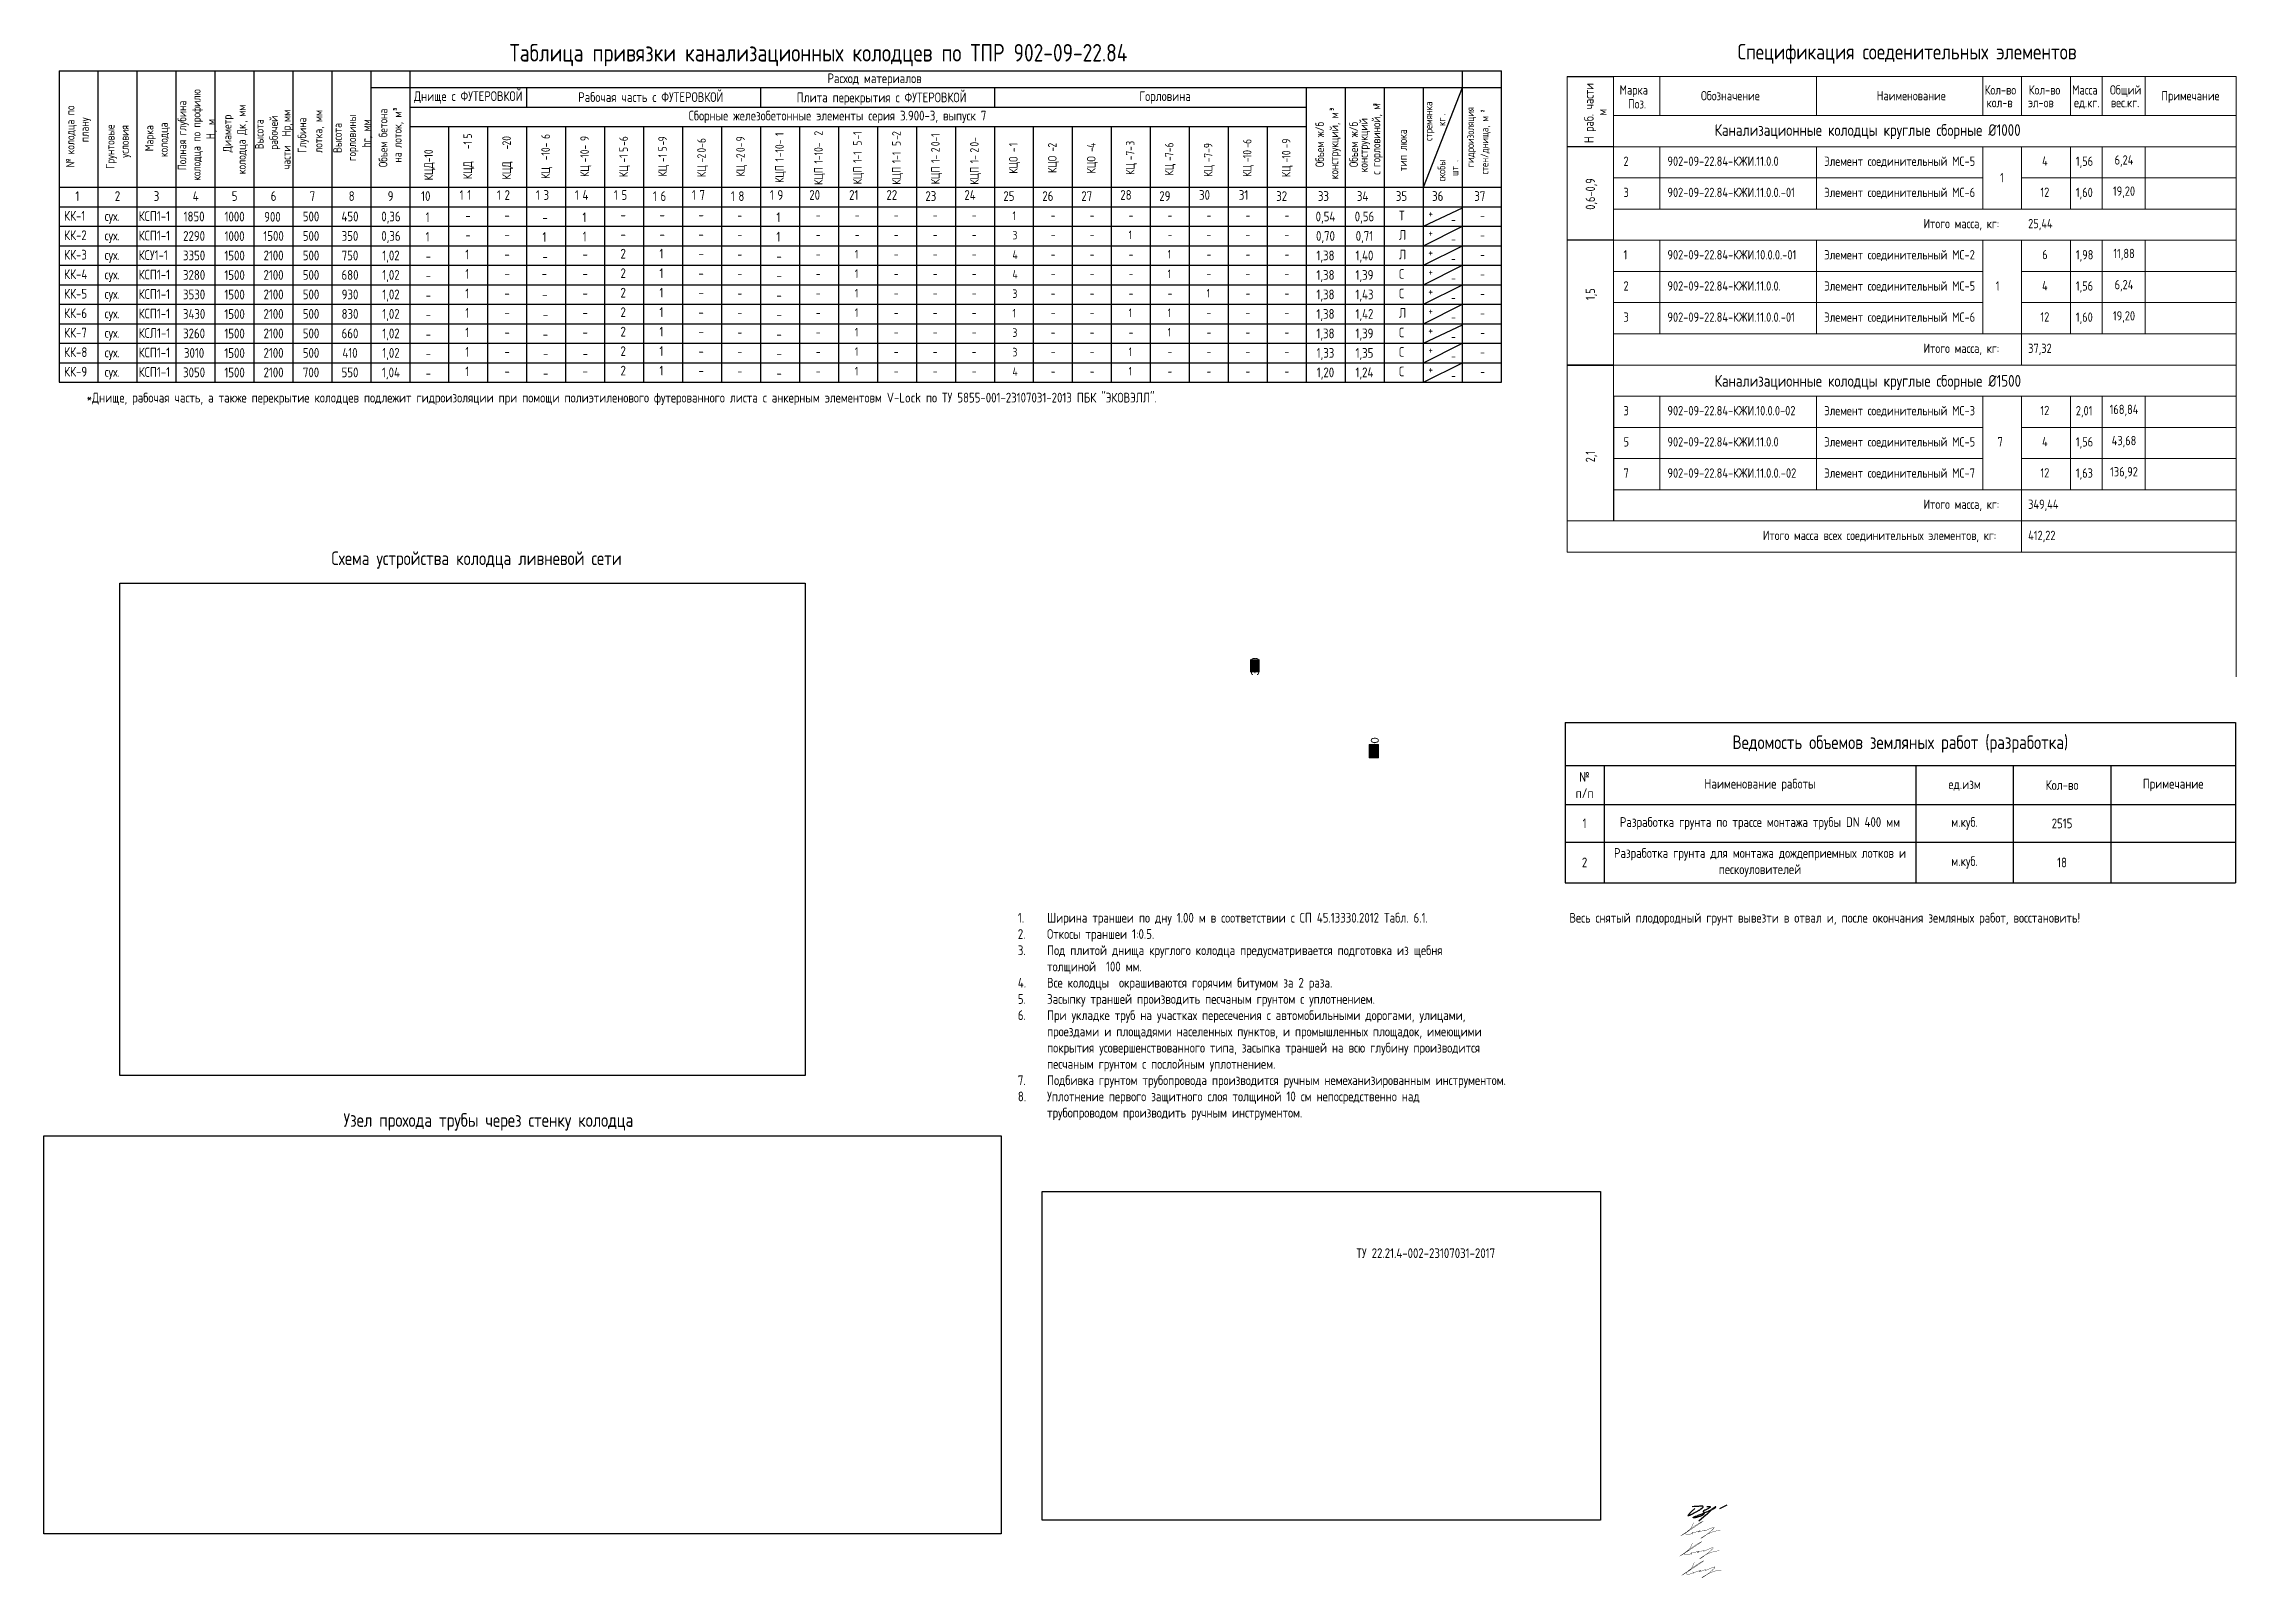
# Model space of a CAD drawing. Header units: millimetres. Extents: x 42571988 to 44740435, y 22138004 to 23263817.
# Drawn here: x 43188538 to 43244783, y 23224454 to 23263817 of the extents above; entities that cross this region are included whole.
import ezdxf
from ezdxf.enums import TextEntityAlignment as Align

# ---------------------------------------------------------------- set-up
doc = ezdxf.new("R2010")
doc.units = ezdxf.units.MM
for name, color, linetype, lineweight in [('Вода', 130, 'Continuous', 30), ('подпись', 7, 'Continuous', 25), ('проф-всп', 250, 'Continuous', 18), ('Труба профиль', 7, 'Continuous', 50)]:
    doc.layers.add(name, color=color, linetype=linetype, lineweight=lineweight)
doc.layers.add('ШРИФТЫ', color=7, linetype='Continuous')
doc.styles.add('GOST 2.304', font='GOST_0.TTF')
doc.styles.get("Standard").update_dxf_attribs({"font": 'arial.ttf'})
picture_1 = doc.add_image_def('image1.png', size_in_pixel=(997, 716))
picture_2 = doc.add_image_def('image2.png', size_in_pixel=(1392, 579))
picture_3 = doc.add_image_def('image3.png', size_in_pixel=(812, 478))

msp = doc.modelspace()

# ---------------------------------------------------------------- texts
at = {"linetype": 'ByBlock', "style": 'GOST 2.304'}
for s, height, p in [('Таблица привязки канализационных колодцев по ТПР 902-09-22.84', 450, (43200488.16470722, 23263363.97737398)), ('Расход материалов', 250, (43208641.70380341, 23262808.62820057)), ('Днище с ФУТЕРОВКОЙ', 250, (43198033.08315466, 23262351.22556776)), ('Рабочая часть с ФУТЕРОВКОЙ', 250, (43202247.51234393, 23262326.44867802)), ('Плита перекрытия с ФУТЕРОВКОЙ', 250, (43207851.11342119, 23262318.15408707)), ('Горловина', 250, (43216642.52090028, 23262351.22556776)), ('Сборные железобетонные элементы серия 3.900-3, выпуск 7  ', 250, (43205079.29722945, 23261851.22556776)), ('*Днище, рабочая часть, а также перекрытие колодцев подлежит гидроизоляции при помощи полиэтиленового футерованного листа с анкерным элементовм V-Lock по ТУ 5855-001-23107031-2013 ПБК "ЭКОВЭЛЛ".', 250, (43189635.02216656, 23254615.55151141)), ('Схема устройства колодца ливневой сети', 350, (43195914.51498356, 23250444.91252513)), ('Узел прохода трубы через стенку колодца', 350, (43196223.87966219, 23236031.7682295))]:
    msp.add_text(s, height=height, dxfattribs=at).set_placement(p)
for s, height, p in [('колодца по профилю', 220, (43192558.74228889, 23260304.22882785)), ('колодца по', 220, (43189323.15175332, 23260981.79781919)), ('плану', 220, (43189689.81841999, 23261292.74615483)), ('Полная глубина', 220, (43192192.07562223, 23260572.85305999)), ('м', 220, (43192925.40895556, 23261731.91353777)), ('Диаметр', 220, (43193350.75506242, 23261034.18249146)), ('мм', 220, (43193717.42172908, 23261946.92758309)), (', ', 220, (43193717.42172908, 23261793.85783364)), ('Высота', 220, (43194175.5217472, 23261113.90870475)), ('рабочей', 220, (43194542.18841387, 23261099.85590117)), ('мм', 220, (43194868.91068905, 23261813.75067138)), ('Глубина', 220, (43195270.99294081, 23261018.59094173)), ('лотка, мм', 220, (43195685.19411189, 23261018.59094173)), ('горловины', 220, (43196548.71976323, 23260811.07231673)), (' hr, мм', 220, (43196915.38642989, 23261046.87665601)), ('Объем бетона ', 220, (43197350.75506242, 23260655.14905817)), ('³', 220, (43197717.42172908, 23262099.51570293)), ('на лоток, м', 220, (43197717.42172908, 23260772.49567597)), ('Объем ж/б ', 220, (43221382.16563418, 23260655.14905817)), ('конструкций, м', 220, (43221748.83230084, 23260343.53696742)), ('³', 220, (43221748.83230084, 23262099.51570293)), ('Объем ж/б ', 220, (43222251.83657607, 23260655.14905817)), ('конструкций', 220, (43222502.85431011, 23260522.04335406)), ('с горловиной, м', 220, (43222826.66949526, 23260458.29155693)), ('³', 220, (43222856.90760829, 23262214.27029244)), ('стремянка', 200, (43224161.01908387, 23261328.39345407)), ('кг', 200, (43224494.3524172, 23261710.78125831)), ('.', 200, (43224494.3524172, 23261977.58355372)), ('гидроизоляция', 200, (43225229.09876528, 23260653.59219602)), ('стен/днища, м', 200, (43225600.52733671, 23260468.00539594)), ('²', 200, (43225600.52733671, 23262059.12408812)), ('Грунтовые', 220, (43190350.75506242, 23260607.96035574)), ('условия', 220, (43190717.42172908, 23260894.88790337)), ('Марка', 220, (43191350.75506242, 23261060.93552241)), ('колодца', 220, (43191717.42172908, 23260910.07837956)), ('Н', 220, (43192925.40895556, 23261369.22421642)), (', ', 220, (43192925.40895556, 23261549.62782349)), ('колодца Дк', 220, (43193717.42172908, 23260473.79334866)), ('части  Нр', 220, (43194868.91068905, 23260595.15716904)), (',', 220, (43194868.91068905, 23261719.4649571)), ('Высота', 220, (43196182.05309656, 23261018.59094173)), ('9', 220, (43202520.563501, 23261322.66813756)), ('-6', 220, (43203520.563501, 23261199.44712801)), ('9', 220, (43204520.563501, 23261314.20429036)), ('-', 220, (43204520.563501, 23261211.85776921)), ('0-6', 220, (43205520.563501, 23261028.5194336)), ('9', 220, (43206520.563501, 23261314.20429036)), ('0-', 220, (43206520.563501, 23261040.9300748)), ('1', 220, (43207520.563501, 23261455.09611265)), ('-10-', 220, (43207520.563501, 23260908.54768154)), ('2', 220, (43208520.563501, 23261463.55995985)), ('1-10-', 220, (43208520.563501, 23260746.08383434)), ('-1', 220, (43209520.563501, 23261361.49856831)), ('5', 220, (43209520.563501, 23261207.49856831)), ('2', 220, (43210520.563501, 23261455.09611265)), ('5', 220, (43210520.563501, 23261198.7495915)), ('-', 220, (43210520.563501, 23261352.7495915)), ('0-1', 220, (43211520.563501, 23261190.5708739)), ('0-', 220, (43212520.563501, 23261181.82189709)), ('1', 220, (43213520.563501, 23261190.5708739)), ('2', 220, (43214519.66309173, 23261155.99515767)), ('4', 220, (43215519.66309173, 23261144.99515767)), ('3', 220, (43216519.66309173, 23261204.63226544)), ('7-6', 220, (43217519.66309173, 23260913.99515767)), ('7-9', 220, (43218519.66309173, 23260896.48406572)), ('6', 220, (43219519.66309173, 23261251.16841824)), ('-', 220, (43219519.66309173, 23261148.82189709)), ('-9', 220, (43220520.563501, 23261136.11111947)), ('тип люка', 220, (43223508.72978787, 23260548.64017366)), ('№', 220, (43189323.15175332, 23260644.11414976)), ('-10-', 220, (43202520.563501, 23260776.11970645)), ('КЦ', 220, (43202520.563501, 23260402.11970645)), ('5', 220, (43203520.563501, 23261045.44712801)), ('-1', 220, (43203520.563501, 23260772.17291246)), ('КЦ', 220, (43203520.563501, 23260398.17291246)), ('5', 220, (43204520.563501, 23261057.85776921)), ('-1', 220, (43204520.563501, 23260784.58355366)), ('КЦ', 220, (43204520.563501, 23260410.58355366)), ('2', 220, (43205520.563501, 23260874.5194336)), ('КЦ', 220, (43205520.563501, 23260398.17291246)), ('-', 220, (43205520.563501, 23260772.17291246)), ('2', 220, (43206520.563501, 23260886.9300748)), ('КЦ', 220, (43206520.563501, 23260410.58355366)), ('-', 220, (43206520.563501, 23260784.58355366)), ('КЦП', 220, (43207520.563501, 23260248.54768154)), ('1', 220, (43207520.563501, 23260798.54768154)), ('1-1', 220, (43209520.563501, 23260763.29665835)), ('1-1', 220, (43210520.563501, 23260754.54768154)), ('2', 220, (43211520.563501, 23261036.5708739)), ('1-', 220, (43211520.563501, 23260763.29665835)), ('2', 220, (43212520.563501, 23261027.82189709)), ('1-', 220, (43212520.563501, 23260754.54768154)), ('КЦО', 220, (43213520.563501, 23260486.5708739)), ('-', 220, (43213520.563501, 23261036.5708739)), ('КЦО', 220, (43214519.66309173, 23260503.64863652)), ('-', 220, (43214519.66309173, 23261053.64863652)), ('КЦО', 220, (43215519.66309173, 23260492.64863652)), ('-', 220, (43215519.66309173, 23261042.64863652)), ('-7-', 220, (43216519.66309173, 23260829.01152875)), ('КЦ', 220, (43216519.66309173, 23260455.01152875)), ('КЦ', 220, (43217519.66309173, 23260437.64863652)), ('-', 220, (43217519.66309173, 23260811.64863652)), ('КЦ', 220, (43218519.66309173, 23260408.47537595)), ('-', 220, (43218519.66309173, 23260782.47537595)), ('10', 220, (43219519.66309173, 23260884.82189709)), ('КЦ', 220, (43219519.66309173, 23260408.47537595)), ('-', 220, (43219519.66309173, 23260782.47537595)), ('10', 220, (43220520.563501, 23260872.11111947)), ('КЦ', 220, (43220520.563501, 23260395.76459832)), ('-', 220, (43220520.563501, 23260769.76459832)), ('скобы', 200, (43224494.26144607, 23260290.67909606)), ('шт', 200, (43224827.5947794, 23260430.67909606)), ('.', 200, (43224827.5947794, 23260790.67909606)), ('КЦП', 220, (43208520.563501, 23260196.08383434)), ('КЦП', 220, (43209520.563501, 23260213.29665835)), ('КЦП', 220, (43210520.563501, 23260204.54768154)), ('КЦП', 220, (43211520.563501, 23260213.29665835)), ('КЦП', 220, (43212520.563501, 23260204.54768154))]:
    msp.add_text(s, height=height, rotation=90, dxfattribs=at).set_placement(p)
at = {"style": 'GOST 2.304'}
for s, p in [('5', (43199520.563501, 23261387.69769645)), ('-1', (43199520.563501, 23261114.4234809)), ('20', (43200519.66309173, 23261210.56718258)), ('6', (43201520.563501, 23261377.66813756)), ('-10-', (43201520.563501, 23260831.11970646)), ('КЦД-10', (43198518.45944432, 23260316.06058867)), ('КЦД', (43199520.563501, 23260344.4234809)), ('КЦД', (43200519.66309173, 23260338.22066143)), ('-', (43200519.66309173, 23261108.22066143)), ('КЦ', (43201520.563501, 23260354.45303979))]:
    msp.add_text(s, height=220, rotation=90, dxfattribs=at).set_placement(p)
for s, height, p in [('1', 250, (43189347.17747769, 23259787.28912362)), ('2', 250, (43190358.46512447, 23259787.28912362)), ('3', 250, (43191358.46512447, 23259787.28912362)), ('4', 250, (43192358.46512447, 23259787.28912362)), ('5', 250, (43193358.46512447, 23259787.28912362)), ('6', 250, (43194358.46512447, 23259787.28912362)), ('7', 250, (43195358.46512447, 23259787.28912362)), ('8', 250, (43196358.46512447, 23259787.28912362)), ('9', 250, (43197358.46512447, 23259787.28912362)), ('10', 250, (43198217.28372704, 23259787.28912362)), ('1', 250, (43199205.31806083, 23259814.30435108)), ('1', 250, (43199399.55407721, 23259814.30435108)), ('1', 250, (43200163.65139417, 23259814.30435108)), ('2', 250, (43200357.88741054, 23259814.30435108)), ('1', 250, (43201163.65139417, 23259814.30435108)), ('3', 250, (43201357.88741054, 23259814.30435108)), ('1', 250, (43202163.65139417, 23259814.30435108)), ('4', 250, (43202357.88741054, 23259814.30435108)), ('1', 250, (43203163.65139417, 23259814.30435108)), ('5', 250, (43203357.88741054, 23259814.30435108)), ('1', 250, (43204163.65139417, 23259786.26593126)), ('6', 250, (43204357.88741054, 23259786.26593126)), ('1', 250, (43205163.65139417, 23259814.30435108)), ('7', 250, (43205357.88741054, 23259814.30435108)), ('1', 250, (43206163.65139417, 23259786.26593126)), ('8', 250, (43206357.88741054, 23259786.26593126)), ('1', 250, (43207163.65139417, 23259814.30435108)), ('9', 250, (43207357.88741054, 23259814.30435108)), ('20', 250, (43208175.61706038, 23259815.32754344)), ('21', 250, (43209196.45039371, 23259815.32754344)), ('22', 250, (43210154.78372704, 23259815.32754344)), ('23', 250, (43211154.78372704, 23259787.28912362)), ('24', 250, (43212154.78372704, 23259815.32754344)), ('25', 250, (43213154.78372704, 23259787.28912362)), ('26', 250, (43214154.78372704, 23259787.28912362)), ('27', 250, (43215154.78372704, 23259787.28912362)), ('28', 250, (43216154.78372704, 23259815.32754344)), ('29', 250, (43217154.78372704, 23259787.28912362)), ('30', 250, (43218175.61706038, 23259815.32754344)), ('31', 250, (43219196.45039371, 23259815.32754344)), ('32', 250, (43220154.78372704, 23259787.28912362)), ('33', 250, (43221224.5135429, 23259787.28912362)), ('34', 250, (43222224.51354288, 23259787.28912362)), ('35', 250, (43223224.5135429, 23259787.28912362)), ('36', 250, (43224154.78372704, 23259787.28912362)), ('37', 250, (43225236.4721754, 23259787.28912362)), ('КК-1', 250, (43189054.00807581, 23259281.85287426)), ('КК-2', 250, (43189054.00807581, 23258781.85287426)), ('сух.', 250, (43190098.4885269, 23259274.23601003)), ('КСП1-1', 250, (43190969.2550724, 23259273.33560076)), ('КСП1-1', 250, (43190969.2550724, 23258773.33560076)), ('1', 250, (43198333.36661784, 23259244.55123061)), ('1', 250, (43198333.36661784, 23258744.55123061)), ('-', 250, (43199350.920775, 23259290.38889511)), ('-', 250, (43200354.33137915, 23259296.62946321)), ('1', 250, (43201329.36961981, 23258737.97488282)), ('-', 250, (43201329.36961981, 23259237.97488282)), ('1', 250, (43202356.33252999, 23259242.47614798)), ('1', 250, (43202361.81157047, 23258748.99337011)), ('-', 250, (43203332.09139787, 23259309.00542131)), ('-', 250, (43204332.09139787, 23259309.00542131)), ('-', 250, (43205332.09139787, 23259309.00542131)), ('-', 220, (43206332.09139787, 23259309.00542131)), ('1', 250, (43207333.36661784, 23259244.55123061)), ('1', 250, (43207333.36661784, 23258744.55123061)), ('-', 220, (43208343.95745818, 23259311.49463668)), ('-', 220, (43209343.95745818, 23259311.49463668)), ('-', 220, (43210343.95745818, 23259311.49463668)), ('-', 220, (43211343.95745818, 23259311.49463668)), ('-', 220, (43212343.95745818, 23259311.49463668)), ('1', 220, (43213388.72163776, 23259298.34737241)), ('3', 220, (43213388.72163776, 23258798.34737241)), ('-', 220, (43214368.96855534, 23259308.68988697)), ('-', 220, (43215368.96855534, 23259308.68988697)), ('1', 220, (43216368.96855534, 23258808.68988697)), ('-', 220, (43216368.96855534, 23259308.68988697)), ('-', 220, (43217368.96855534, 23259308.68988697)), ('-', 220, (43218368.96855534, 23259308.68988697)), ('-', 220, (43219368.96855534, 23259308.68988697)), ('-', 220, (43220368.96855534, 23259308.68988697)), ('Л', 250, (43223304.21018223, 23258788.17266047)), ('Т', 250, (43223304.21018223, 23259288.17266047)), ('+', 220, (43224057.30703907, 23259359.21044114)), ('+', 220, (43224057.30703908, 23258859.21044114)), ('-', 220, (43224640.44929606, 23259197.02578911)), ('-', 220, (43225388.72163776, 23259298.34737241)), ('КК-3', 250, (43189054.00807581, 23258281.85287426)), ('сух.', 250, (43190098.4885269, 23258774.23601003)), ('сух.', 250, (43190098.4885269, 23258274.23601003)), ('КСУ1-1', 250, (43190969.2550724, 23258273.33560076)), ('1', 250, (43199350.920775, 23258290.38889511)), ('-', 250, (43199350.920775, 23258790.38889511)), ('-', 250, (43200354.33137915, 23258796.62946321)), ('-', 250, (43203332.09139787, 23258809.00542131)), ('2', 250, (43203332.09139787, 23258309.00542131)), ('1', 250, (43204332.09139787, 23258309.00542131)), ('-', 250, (43204332.09139787, 23258809.00542131)), ('-', 250, (43205332.09139787, 23258809.00542131)), ('-', 220, (43206332.09139787, 23258809.00542131)), ('-', 220, (43208343.95745818, 23258811.49463668)), ('1', 220, (43209343.95745818, 23258311.49463668)), ('-', 220, (43209343.95745818, 23258811.49463668)), ('-', 220, (43210343.95745818, 23258811.49463668)), ('-', 220, (43211343.95745818, 23258811.49463668)), ('-', 220, (43212343.95745818, 23258811.49463668)), ('4', 220, (43213388.72163776, 23258298.34737241)), ('-', 220, (43214368.96855534, 23258808.68988697)), ('-', 220, (43215368.96855534, 23258808.68988697)), ('1', 220, (43217368.96855534, 23258308.68988697)), ('-', 220, (43217368.96855534, 23258808.68988697)), ('-', 220, (43218368.96855534, 23258808.68988697)), ('-', 220, (43219368.96855534, 23258808.68988697)), ('-', 220, (43220368.96855534, 23258808.68988697)), ('Л', 250, (43223304.21018223, 23258288.17266047)), ('+', 220, (43224057.30703908, 23258359.21044114)), ('-', 220, (43224640.44929606, 23258697.02578911)), ('-', 220, (43225388.72163776, 23258798.34737241)), ('-', 250, (43198333.36661784, 23258244.55123061)), ('1', 250, (43199350.920775, 23257790.38889511)), ('-', 250, (43200354.33137915, 23258296.62946321)), ('-', 250, (43200354.33137915, 23257796.62946321)), ('-', 250, (43201307.73314396, 23257801.11196292)), ('-', 250, (43201329.36961981, 23258237.97488282)), ('-', 250, (43202356.33252999, 23258298.34737241)), ('-', 250, (43202356.33252999, 23257798.34737241)), ('2', 250, (43203332.09139787, 23257809.00542131)), ('1', 250, (43204332.09139787, 23257809.00542131)), ('-', 250, (43205332.09139787, 23258309.00542131)), ('-', 250, (43205332.09139787, 23257809.00542131)), ('-', 220, (43206332.09139787, 23258309.00542131)), ('-', 220, (43206332.09139787, 23257809.00542131)), ('-', 250, (43207333.36661784, 23258244.55123061)), ('-', 220, (43208343.95745818, 23258311.49463668)), ('-', 220, (43208343.95745818, 23257811.49463668)), ('1', 220, (43209343.95745818, 23257811.49463668)), ('-', 220, (43210343.95745818, 23258311.49463668)), ('-', 220, (43210343.95745818, 23257811.49463668)), ('-', 220, (43211343.95745818, 23258311.49463668)), ('-', 220, (43211343.95745818, 23257811.49463668)), ('-', 220, (43212343.95745818, 23258311.49463668)), ('-', 220, (43212343.95745818, 23257811.49463668)), ('4', 220, (43213388.72163776, 23257798.34737241)), ('-', 220, (43214368.96855534, 23258308.68988697)), ('-', 220, (43214368.96855534, 23257808.68988697)), ('-', 220, (43215368.96855534, 23258308.68988697)), ('-', 220, (43215368.96855534, 23257808.68988697)), ('-', 220, (43216368.96855534, 23258308.68988697)), ('-', 220, (43216368.96855534, 23257808.68988697)), ('1', 220, (43217368.96855534, 23257808.68988697)), ('-', 220, (43218368.96855534, 23258308.68988697)), ('-', 220, (43218368.96855534, 23257808.68988697)), ('-', 220, (43219368.96855534, 23258308.68988697)), ('-', 220, (43219368.96855534, 23257808.68988697)), ('-', 220, (43220368.96855534, 23258308.68988697)), ('-', 220, (43220368.96855534, 23257808.68988697)), ('С', 250, (43223304.21018223, 23257788.17266047)), ('+', 220, (43224057.30703908, 23257859.21044114)), ('-', 220, (43224640.44929606, 23258197.02578911)), ('-', 220, (43225388.72163776, 23258298.34737241)), ('-', 220, (43225388.72163776, 23257798.34737241)), ('1', 250, (43199350.920775, 23257290.38889511)), ('-', 250, (43200354.33137915, 23257296.62946321)), ('-', 250, (43201322.78868713, 23257257.70392619)), ('-', 250, (43202356.33252999, 23257298.34737241)), ('2', 250, (43203332.09139787, 23257309.00542131)), ('1', 250, (43204332.09139787, 23257309.00542131)), ('-', 250, (43205332.09139787, 23257309.00542131)), ('-', 220, (43206332.09139787, 23257309.00542131)), ('-', 250, (43207333.36661784, 23257744.55123061)), ('-', 250, (43207333.36661784, 23257244.55123061)), ('-', 220, (43208343.95745818, 23257311.49463668)), ('1', 220, (43209343.95745818, 23257311.49463668)), ('-', 220, (43210343.95745818, 23257311.49463668)), ('-', 220, (43211343.95745818, 23257311.49463668)), ('-', 220, (43212343.95745818, 23257311.49463668)), ('3', 220, (43213388.72163776, 23257298.34737241)), ('-', 220, (43214368.96855534, 23257308.68988697)), ('-', 220, (43215368.96855534, 23257308.68988697)), ('-', 220, (43216368.96855534, 23257308.68988697)), ('-', 220, (43217368.96855534, 23257308.68988697)), ('1', 220, (43218368.96855534, 23257308.68988697)), ('-', 220, (43219368.96855534, 23257308.68988697)), ('-', 220, (43220368.96855534, 23257308.68988697)), ('С', 250, (43223304.21018223, 23257288.17266047)), ('+', 220, (43224057.30703907, 23257359.21044114)), ('-', 220, (43224640.44929607, 23257697.02578911)), ('-', 220, (43225388.72163776, 23257298.34737241)), ('КК-6', 250, (43189054.00807581, 23256781.85287426)), ('сух.', 250, (43190098.4885269, 23256774.23601003)), ('КСП1-1', 250, (43190969.2550724, 23256773.33560076)), ('-', 250, (43198333.36661784, 23256744.55123061)), ('1', 250, (43199350.920775, 23256790.38889511)), ('-', 250, (43200354.33137915, 23256796.62946321)), ('-', 250, (43201338.17447077, 23256744.55123061)), ('-', 250, (43202356.33252999, 23256798.34737241)), ('2', 250, (43203332.09139787, 23256809.00542131)), ('1', 250, (43204332.09139787, 23256809.00542131)), ('-', 250, (43205332.09139787, 23256809.00542131)), ('-', 220, (43206332.09139787, 23256809.00542131)), ('-', 250, (43207333.36661784, 23256744.55123061)), ('-', 220, (43208343.95745818, 23256811.49463668)), ('1', 220, (43209343.95745818, 23256811.49463668)), ('-', 220, (43210343.95745818, 23256811.49463668)), ('-', 220, (43211343.95745818, 23256811.49463668)), ('-', 220, (43212343.95745818, 23256811.49463668)), ('1', 220, (43213388.72163776, 23256798.34737241)), ('-', 220, (43214368.96855534, 23256808.68988697)), ('-', 220, (43215368.96855534, 23256808.68988697)), ('1', 220, (43216368.96855534, 23256808.68988697)), ('1', 220, (43217368.96855534, 23256808.68988697)), ('-', 220, (43218368.96855534, 23256808.68988697)), ('-', 220, (43219368.96855534, 23256808.68988697)), ('-', 220, (43220368.96855534, 23256808.68988697)), ('Л', 250, (43223304.21018223, 23256788.17266047)), ('+', 220, (43224057.30703907, 23256859.21044114)), ('-', 220, (43224640.44929607, 23257197.02578911)), ('-', 220, (43224640.44929607, 23256697.02578911)), ('-', 220, (43225388.72163776, 23256798.34737241)), ('КК-7', 250, (43189054.00807581, 23256281.85287426)), ('сух.', 250, (43190098.4885269, 23256274.23601003)), ('КСЛ1-1', 250, (43190969.25507241, 23256273.33560076)), ('-', 250, (43198333.36661784, 23256244.55123061)), ('1', 250, (43199350.92077501, 23256290.38889511)), ('-', 250, (43200354.33137916, 23256296.62946321)), ('-', 250, (43201338.17447077, 23256244.55123061)), ('-', 250, (43202356.33252999, 23256298.34737241)), ('2', 250, (43203332.09139788, 23256309.00542131)), ('1', 250, (43204332.09139788, 23256309.00542131)), ('-', 250, (43205332.09139788, 23256309.00542131)), ('-', 220, (43206332.09139788, 23256309.00542131)), ('-', 250, (43207333.36661784, 23256244.55123061)), ('-', 220, (43208343.95745818, 23256311.49463668)), ('1', 220, (43209343.95745818, 23256311.49463668)), ('-', 220, (43210343.95745818, 23256311.49463668)), ('-', 220, (43211343.95745818, 23256311.49463668)), ('-', 220, (43212343.95745818, 23256311.49463668)), ('3', 220, (43213388.72163777, 23256298.34737241)), ('-', 220, (43214368.96855535, 23256308.68988697)), ('-', 220, (43215368.96855535, 23256308.68988697)), ('-', 220, (43216368.96855535, 23256308.68988697)), ('1', 220, (43217368.96855535, 23256308.68988697)), ('-', 220, (43218368.96855535, 23256308.68988697)), ('-', 220, (43219368.96855535, 23256308.68988697)), ('-', 220, (43220368.96855535, 23256308.68988697)), ('С', 250, (43223304.21018223, 23256288.17266047)), ('+', 220, (43224057.30703908, 23256359.21044114)), ('-', 220, (43224640.44929607, 23256197.02578911)), ('-', 220, (43225388.72163776, 23256298.34737241)), ('КК-8', 250, (43189054.00807581, 23255781.85287426)), ('сух.', 250, (43190098.4885269, 23255774.23601003)), ('КСП1-1', 250, (43190969.25507241, 23255773.33560076)), ('-', 250, (43198333.36661784, 23255744.55123061)), ('1', 250, (43199350.92077501, 23255790.38889511)), ('-', 250, (43200354.33137916, 23255796.62946321)), ('-', 250, (43201344.26658683, 23255744.55123061)), ('-', 250, (43202361.81157047, 23255748.99337011)), ('2', 250, (43203332.09139788, 23255809.00542131)), ('1', 250, (43204332.09139788, 23255809.00542131)), ('-', 250, (43205332.09139788, 23255809.00542131)), ('-', 220, (43206332.09139788, 23255809.00542131)), ('-', 250, (43207333.36661784, 23255744.55123061)), ('-', 220, (43208343.95745818, 23255811.49463668)), ('1', 220, (43209343.95745818, 23255811.49463668)), ('-', 220, (43210343.95745818, 23255811.49463668)), ('-', 220, (43211343.95745818, 23255811.49463668)), ('-', 220, (43212343.95745818, 23255811.49463668)), ('3', 220, (43213388.72163777, 23255798.34737241)), ('-', 220, (43214368.96855535, 23255808.68988697)), ('-', 220, (43215368.96855535, 23255808.68988697)), ('1', 220, (43216368.96855535, 23255808.68988697)), ('-', 220, (43217368.96855535, 23255808.68988697)), ('-', 220, (43218368.96855535, 23255808.68988697)), ('-', 220, (43219368.96855535, 23255808.68988697)), ('-', 220, (43220368.96855535, 23255808.68988697)), ('С', 250, (43223304.21018223, 23255788.17266047)), ('+', 220, (43224057.30703908, 23255859.21044114)), ('-', 220, (43224640.44929607, 23255697.02578911)), ('-', 220, (43225388.72163776, 23255798.34737241)), ('КК-9', 250, (43189054.00807581, 23255281.85287426)), ('сух.', 250, (43190098.4885269, 23255274.23601003)), ('КСП1-1', 250, (43190969.25507241, 23255273.33560076)), ('-', 250, (43198333.36661784, 23255244.55123061)), ('1', 250, (43199350.92077501, 23255290.38889511)), ('-', 250, (43200354.33137916, 23255296.62946321)), ('-', 250, (43201344.26658683, 23255244.55123061)), ('-', 250, (43202356.33252999, 23255298.34737241)), ('2', 250, (43203332.09139788, 23255309.00542131)), ('1', 250, (43204332.09139788, 23255309.00542131)), ('-', 250, (43205332.09139788, 23255309.00542131)), ('-', 220, (43206332.09139788, 23255309.00542131)), ('-', 250, (43207333.36661784, 23255244.55123061)), ('-', 220, (43208343.95745818, 23255311.49463668)), ('1', 220, (43209343.95745818, 23255311.49463668)), ('-', 220, (43210343.95745818, 23255311.49463668)), ('-', 220, (43211343.95745818, 23255311.49463668)), ('-', 220, (43212343.95745818, 23255311.49463668)), ('4', 220, (43213388.72163777, 23255298.34737241)), ('-', 220, (43214368.96855535, 23255308.68988697)), ('-', 220, (43215368.96855535, 23255308.68988697)), ('1', 220, (43216368.96855535, 23255308.68988697)), ('-', 220, (43217368.96855535, 23255308.68988697)), ('-', 220, (43218368.96855535, 23255308.68988697)), ('-', 220, (43219368.96855535, 23255308.68988697)), ('-', 220, (43220368.96855535, 23255308.68988697)), ('С', 250, (43223304.21018223, 23255288.17266047)), ('+', 220, (43224057.30703908, 23255359.21044114)), ('-', 220, (43224640.44929607, 23255197.02578911)), ('-', 220, (43225388.72163776, 23255298.34737241))]:
    msp.add_text(s, height=height, dxfattribs=at).set_placement(p)
for s, p in [('2290', (43192391.95190679, 23259013.26042256)), ('1850', (43192391.95190679, 23259513.26042256)), ('1000', (43193430.87937859, 23259510.38376898)), ('1000', (43193430.87937859, 23259010.38376898)), ('1500', (43194430.70875523, 23259013.26042256)), ('900', (43194402.45659216, 23259503.28594774)), ('500', (43195391.9519068, 23259513.26042256)), ('500', (43195391.9519068, 23259013.26042256)), ('450', (43196391.9519068, 23259513.26042256)), ('350', (43196391.9519068, 23259013.26042256)), ('0,36', (43197442.63376342, 23259513.26042256)), ('0,36', (43197442.63376342, 23259013.26042256)), ('0,54', (43221418.34984506, 23259513.26042256)), ('0,70', (43221418.34984506, 23259013.26042256)), ('0,56', (43222418.34984504, 23259513.26042256)), ('0,71', (43222418.34984504, 23259013.26042256)), ('3350', (43192391.95190679, 23258513.26042256)), ('1500', (43193430.87937859, 23258510.38376898)), ('2100', (43194430.70875523, 23258513.26042256)), ('500', (43195391.9519068, 23258513.26042256)), ('750', (43196391.9519068, 23258513.26042256)), ('1,02', (43197442.63376342, 23258513.26042256)), ('1,38', (43221418.34984506, 23258513.26042256)), ('1,40', (43222418.34984504, 23258513.26042256)), ('1,38', (43221418.34984506, 23258013.26042256)), ('1,39', (43222418.34984504, 23258013.26042256)), ('1,38', (43221418.34984506, 23257513.26042256)), ('1,43', (43222418.34984504, 23257513.26042256)), ('3430', (43192391.95190679, 23257013.26042256)), ('1500', (43193430.87937859, 23257010.38376898)), ('2100', (43194430.70875523, 23257013.26042256)), ('500', (43195391.9519068, 23257013.26042256)), ('830', (43196391.9519068, 23257013.26042256)), ('1,02', (43197442.63376342, 23257013.26042256)), ('1,38', (43221418.34984506, 23257013.26042256)), ('1,42', (43222418.34984504, 23257013.26042256)), ('3260', (43192391.95190679, 23256513.26042256)), ('1500', (43193430.87937859, 23256510.38376898)), ('2100', (43194430.70875523, 23256513.26042256)), ('500', (43195391.9519068, 23256513.26042256)), ('660', (43196391.9519068, 23256513.26042256)), ('1,02', (43197442.63376342, 23256513.26042256)), ('1,38', (43221418.34984506, 23256513.26042256)), ('1,39', (43222418.34984504, 23256513.26042256)), ('3010', (43192391.95190679, 23256013.26042256)), ('1500', (43193430.87937859, 23256010.38376898)), ('2100', (43194430.70875523, 23256013.26042256)), ('500', (43195391.9519068, 23256013.26042256)), ('410', (43196391.9519068, 23256013.26042256)), ('1,02', (43197442.63376342, 23256013.26042256)), ('1,33', (43221418.34984506, 23256013.26042256)), ('1,35', (43222418.34984504, 23256013.26042256)), ('3050', (43192391.95190679, 23255513.26042256)), ('1500', (43193430.87937859, 23255510.38376898)), ('2100', (43194430.70875523, 23255513.26042256)), ('700', (43195391.9519068, 23255513.26042256)), ('550', (43196391.9519068, 23255513.26042256)), ('1,04', (43197442.63376342, 23255513.26042256)), ('1,20', (43221418.34984506, 23255513.26042256)), ('1,24', (43222418.34984504, 23255513.26042256))]:
    msp.add_text(s, height=250, dxfattribs=at).set_placement(p, align=Align.TOP_CENTER)
at = {"color": 0, "style": 'GOST 2.304'}
for s, p in [('КК-4', (43189054.00807581, 23257781.85287426)), ('сух.', (43190098.4885269, 23257774.23601003)), ('КСП1-1', (43190969.2550724, 23257773.33560076)), ('КК-5', (43189054.00807581, 23257281.85287426)), ('сух.', (43190098.4885269, 23257274.23601003)), ('КСП1-1', (43190969.2550724, 23257273.33560076)), ('-', (43198333.36661784, 23257744.55123061)), ('-', (43198333.36661784, 23257244.55123061))]:
    msp.add_text(s, height=250, dxfattribs=at).set_placement(p)
for s, p in [('3280', (43192391.95190679, 23258013.26042256)), ('1500', (43193430.87937859, 23258010.38376898)), ('2100', (43194430.70875523, 23258013.26042256)), ('500', (43195391.9519068, 23258013.26042256)), ('680', (43196391.9519068, 23258013.26042256)), ('1,02', (43197442.63376342, 23258013.26042256)), ('3530', (43192391.95190679, 23257513.26042256)), ('1500', (43193430.87937859, 23257510.38376898)), ('2100', (43194430.70875523, 23257513.26042256)), ('500', (43195391.9519068, 23257513.26042256)), ('930', (43196391.9519068, 23257513.26042256)), ('1,02', (43197442.63376342, 23257513.26042256))]:
    msp.add_text(s, height=250, dxfattribs=at).set_placement(p, align=Align.TOP_CENTER)
at = {"layer": 'проф-всп', "ltscale": 100, "style": 'GOST 2.304'}
for s, height, p in [('Спецификация соеденительных элементов', 400, (43231991.88067193, 23263416.02214792)), ('Марка', 239.4, (43228963.94393852, 23262516.19730296)), ('Поз.', 239.4, (43229179.8453932, 23262157.52683572)), ('Обозначение', 239.4, (43231052.35872395, 23262367.34310456)), ('Наименование', 239.4, (43235563.13070871, 23262367.34310456)), ('Кол-во', 239.4, (43238330.08471213, 23262516.19730296)), ('Кол-во', 239.4, (43239462.25395578, 23262516.19730296)), ('Масса', 239.4, (43240573.54636469, 23262516.19730296)), ('Общий', 239.4, (43241545.06838711, 23262516.19730296)), ('Примечание', 239.4, (43242863.30809962, 23262367.34310456)), ('кол-в', 239.4, (43238379.85908519, 23262189.06838318)), ('эл-ов', 239.4, (43239443.99215262, 23262189.06838318)), ('ед.кг.', 239.4, (43240623.32073775, 23262189.06838318)), ('вес.кг.', 239.4, (43241568.8066191, 23262189.06838318)), ('Канализационные колодцы круглые сборные %%C1000', 300, (43231404.40230802, 23261455.56207148)), ('2', 239.4, (43229065.13263192, 23260686.37686132)), ('902-09-22.84-КЖИ.11.0.0', 239.4, (43230191.85253735, 23260686.37686141)), ('Элемент соединительный МС-5', 239.4, (43234214.16649617, 23260686.37686141)), ('1,56', 239.4, (43240669.887978, 23260686.37686141)), ('3', 239.4, (43229065.13263192, 23259886.37686141)), ('902-09-22.84-КЖИ.11.0.0.-01', 239.4, (43230191.85253735, 23259886.3768615)), ('Элемент соединительный МС-6', 239.4, (43234214.16649617, 23259886.3768615)), ('1', 239.4, (43238726.70102726, 23260265.66880049)), ('1,60', 239.4, (43240669.887978, 23259886.3768615)), ('Итого масса, кг:', 239.4, (43236762.17930168, 23259086.37686159)), ('25,44', 239.4, (43239446.14666881, 23259086.37686159)), ('1', 239.4, (43229065.13263192, 23258286.37686141)), ('902-09-22.84-КЖИ.10.0.0.-01', 239.4, (43230191.85253735, 23258286.3768615)), ('Элемент соединительный МС-2', 239.4, (43234214.16649617, 23258286.3768615)), ('1,98', 239.4, (43240669.887978, 23258286.3768615)), ('2', 239.4, (43229065.13263192, 23257486.3768615)), ('902-09-22.84-КЖИ.11.0.0.', 239.4, (43230191.85253735, 23257486.37686159)), ('Элемент соединительный МС-5', 239.4, (43234214.16649617, 23257486.37686159)), ('1', 239.4, (43238615.88410936, 23257486.37686159)), ('1,56', 239.4, (43240669.887978, 23257486.37686159)), ('3', 239.4, (43229065.13263192, 23256686.37686159)), ('902-09-22.84-КЖИ.11.0.0.-01', 239.4, (43230191.85253735, 23256686.37686169)), ('Элемент соединительный МС-6', 239.4, (43234214.16649617, 23256686.37686169)), ('1,60', 239.4, (43240669.887978, 23256686.37686169)), ('Итого масса, кг:', 239.4, (43236762.17930168, 23255886.37686178)), ('37,32', 239.4, (43239446.14666881, 23255886.37686178)), ('Канализационные колодцы круглые сборные %%C1500', 300, (43231404.40230802, 23255020.90558169)), ('3', 239.4, (43229065.13263192, 23254286.37686187)), ('902-09-22.84-КЖИ.10.0.0-02', 239.4, (43230191.85253735, 23254286.37686215)), ('Элемент соединительный МС-3', 239.4, (43234214.16649617, 23254286.37686197)), ('2,01', 239.4, (43240669.887978, 23254286.37686197)), ('5', 239.4, (43229065.13263192, 23253486.37686197)), ('902-09-22.84-КЖИ.11.0.0', 239.4, (43230191.85253735, 23253486.37686225)), ('Элемент соединительный МС-5', 239.4, (43234214.16649617, 23253486.37686206)), ('7', 239.4, (43238662.68337891, 23253488.10939663)), ('1,56', 239.4, (43240669.887978, 23253486.37686206)), ('7', 239.4, (43229065.13263192, 23252686.37686206)), ('902-09-22.84-КЖИ.11.0.0.-02', 239.4, (43230191.85253735, 23252686.37686234)), ('Элемент соединительный МС-7', 239.4, (43234214.16649617, 23252686.37686215)), ('1,63', 239.4, (43240669.887978, 23252686.37686215)), ('Итого масса, кг:', 239.4, (43236762.17930168, 23251886.37686225)), ('349,44', 239.4, (43239446.14666881, 23251886.37686225)), ('Итого масса всех соединительных элементов, кг:', 239.4, (43232640.67036723, 23251086.37686215)), ('412,22', 239.4, (43239446.14666881, 23251086.37686215))]:
    msp.add_text(s, height=height, dxfattribs=at).set_placement(p)
for s, p in [('H раб. части', (43228297.99131668, 23261273.24087699)), ('м', (43228630.8507361, 23261979.29119167)), ('0,6-0,9', (43228334.03685767, 23259561.30652801)), ('1,5', (43228334.03685767, 23257242.32365785)), ('2,1', (43228334.03685767, 23253079.96541872))]:
    msp.add_text(s, height=239.4, rotation=90, dxfattribs=at).set_placement(p)
for s, p in [('4', (43239876.20902752, 23260811.51013113)), ('6,24', (43241905.21114511, 23260811.51013113)), ('12', (43239876.20902752, 23260011.51013104)), ('19,20', (43241905.21114511, 23260011.51013104)), ('6', (43239876.20902752, 23258411.51013113)), ('11,88', (43241905.21114511, 23258411.51013113)), ('4', (43239876.20902752, 23257611.51013114)), ('6,24', (43241905.21114511, 23257611.51013114)), ('12', (43239876.20902752, 23256811.51013123)), ('19,20', (43241905.21114511, 23256811.51013123)), ('12', (43239876.20902752, 23254411.51013151)), ('168,84', (43241905.21114511, 23254411.51013151)), ('4', (43239876.20902752, 23253611.5101316)), ('43,68', (43241905.21114511, 23253611.5101316)), ('12', (43239876.20902752, 23252811.51013169)), ('136,92', (43241905.21114511, 23252811.5101317))]:
    msp.add_text(s, height=239.4, dxfattribs=at).set_placement(p, align=Align.MIDDLE)
at = {"layer": 'ШРИФТЫ', "lineweight": 30, "ltscale": 100, "char_height": 200, "attachment_point": 1, "rotation": 90}
for s, insert in [('300', (43219511.38010314, 23247609.41958358)), ('100', (43222582.7916299, 23245559.43960115))]:
    msp.add_mtext_dynamic_manual_height_columns(s, width=5.7133733863011, gutter_width=1250, heights=[0], dxfattribs=dict(at, insert=insert))
at = {"layer": 'ШРИФТЫ', "lineweight": 30, "ltscale": 100, "insert": (43213526.47790525, 23241521.48529623), "char_height": 250, "attachment_point": 1, "style": 'GOST 2.304'}
msp.add_mtext_dynamic_manual_height_columns('\\pi-750,l750,t750;1.^IШирина траншеи по дну 1.00 м {\\C0;в соответствии с СП 45.13330.2012 Табл. 6.1.\\P2.^IОткосы траншеи 1:0.5.\\P}3.^IПод плитой днища круглого колодца предусматривается подготовка из щебня толщиной  100 мм.\\P4.^IВсе колодцы  окрашиваются горячим битумом за 2 раза.\\P5.^IЗасыпку траншей производить песчаным грунтом с уплотнением.\\P6.^IПри укладке труб на участках пересечения с автомобильными дорогами, улицами, проездами и площадями населенных пунктов, и промышленных площадок, имеющими покрытия усовершенствованного типа, засыпка траншей на всю глубину производится песчаным грунтом с послойным уплотнением.\\P7.^IПодбивка грунтом трубопровода производится ручным немеханизированным инструментом.\\P8.^IУплотнение первого защитного слоя толщиной 10 см непосредственно над трубопроводом производить ручным инструментом.', width=12025.49431612878, gutter_width=1250, heights=[8352.092738994728], dxfattribs=at)
at = {"layer": 'ШРИФТЫ', "color": 1, "lineweight": 30, "ltscale": 100, "insert": (43227676.06022872, 23241521.48529623), "char_height": 250, "attachment_point": 1, "style": 'GOST 2.304'}
msp.add_mtext_dynamic_manual_height_columns('\\pt750;Весь снятый плодородный грунт вывезти в отвал и, после окончания земляных работ, восстановить!', width=16721.44933640002, gutter_width=1250, heights=[8352.092738994728], dxfattribs=at)

# ---------------------------------------------------------------- blocks, each defined once
blk = doc.blocks.new('Косов')
at = {"layer": 'подпись', "color": 5, "lineweight": 30, "const_width": 0.07513148009015776}
blk.add_lwpolyline([(0, 0), (-0.07328898886044044, -0.1937150149605031), (-0.1397563794203052, -0.3641328199355485), (-0.2004995418305953, -0.5143439100787646), (-0.2566158462445856, -0.6474387805438937), (-0.3092026628130498, -0.7665079264847918), (-0.3593573616903996, -0.8746418430550875), (-0.4081773130269539, -0.9749310254086367), (-0.4567598869757603, -1.070465968698954), (-0.506434094245833, -1.16395799083557), (-0.5594555077707355, -1.256601700749684), (-0.6183113410436363, -1.349212530128284), (-0.6854888075556573, -1.442605910658244), (-0.7634751207976933, -1.537597274026666), (-0.8547574942615483, -1.63500205192031), (-0.961823141439254, -1.735635676026163), (-1.087159275821705, -1.840313578031214), (-1.232196190668674, -1.949572188416596), (-1.394136498312946, -2.06283193284105), (-1.569125890850955, -2.179234235757235), (-1.753310060384592, -2.297920521618266), (-1.942834699013019, -2.418032214876803), (-2.133845498833807, -2.538710739985959), (-2.322488151948392, -2.659097521398508), (-2.504908350455707, -2.778333983567336), (-2.674847880744665, -2.893545159917949), (-2.816432906361342, -2.993790519765867), (-2.91138568514566, -3.066113141399114), (-2.941428474932991, -3.097556103105944), (-2.888283533561207, -3.075162483174381), (-2.733673118867273, -2.98597535989245), (-2.459319488689516, -2.817037811548403), (-2.046944900863537, -2.555392916430264), (-1.490260853404379, -2.19603471256903), (-0.8309358050285027, -1.765761076967124), (-0.1226274546318109, -1.29932084636971), (0.5810064988913837, -0.8314628575220695), (1.226308356647905, -0.3969359471695952), (1.75962041974276, -0.03048895205745339), (2.127284989280724, 0.2331292910689626), (2.275644366369534, 0.3591699454646005), (2.169348876885579, 0.3239603392578374), (1.846280945803073, 0.14813246007202), (1.362631022866253, -0.1366055395955073), (0.7745895578216277, -0.4985455072475133), (0.1383470004134324, -0.9059792903869948), (-0.4899061996122782, -1.327198736516607), (-1.053979592510814, -1.730495693139119), (-1.497682728534755, -2.084162007757413), (-1.778595489148529, -2.363301329384626), (-1.909379080644158, -2.570264513074903), (-1.916465040521189, -2.714214215392758), (-1.826284906282808, -2.804313092902703), (-1.665270215426744, -2.849723802169251), (-1.459852505455046, -2.859608999757029), (-1.236463313868398, -2.843131342230322), (-1.021534178167485, -2.80945348615387), (-0.8365743664082856, -2.76655938966951), (-0.683404068875916, -2.71771821722939), (-0.5589212064107869, -2.665020434862754), (-0.4600236998535365, -2.610556508599416), (-0.3836094700441208, -2.556416904468506), (-0.3265764378231779, -2.504692088499723), (-0.2858225240324828, -2.457472526722427), (-0.2582456495113092, -2.416848685166201), (-0.2409497057733461, -2.384538506196805), (-0.2318624670194822, -2.360769837525936), (-0.2291176781220656, -2.345398003201581), (-0.2308490839552633, -2.338278327271723), (-0.2351904293911957, -2.339266133784463), (-0.2402754593051668, -2.348216746787671), (-0.2442379185692971, -2.364985490329559), (-0.2452115520557072, -2.389427688457886), (-0.2418676145284735, -2.420898252668849), (-0.2350274003013055, -2.456750444249906), (-0.2260497135798687, -2.493837111936728), (-0.2162933585684641, -2.529011104464871), (-0.2071171394713929, -2.559125270569893), (-0.1998798604931835, -2.581032458987465), (-0.1959403258383645, -2.59158551845303), (-0.1966573397105549, -2.587637297702145), (-0.2029241089587686, -2.567317067644581), (-0.2137714510074602, -2.533859787885831), (-0.2277645859251152, -2.491776840205716), (-0.2434687337783998, -2.445579606383944), (-0.2594491146376185, -2.399779468200109), (-0.2742709485696651, -2.35888780743403), (-0.2864994556423426, -2.327416005865416), (-0.2946998559259555, -2.309875445273974), (-0.2969990816911832, -2.309120716355551), (-0.2897709140379447, -2.321379245470894), (-0.2689508462667618, -2.341221667896889), (-0.230474371680657, -2.363218618910537), (-0.170276983580834, -2.381940733788497), (-0.08429417527122496, -2.391958647807883), (0.03153855994764854, -2.387842996245467), (0.1812857287720817, -2.364164414378251), (0.3660650047072522, -2.317628573146862), (0.5752067284893201, -2.253481286147348), (0.7950944076617361, -2.179103402639726), (1.012111549766132, -2.101875771883556), (1.21264166234937, -2.029179243138856), (1.383068252950125, -1.968394665665528), (1.509774829115486, -1.926902888723248), (1.579144898385721, -1.912084761572032), (1.583010662750439, -1.928610911074429), (1.534999101974563, -1.970311074503684), (1.454185890268946, -2.028304766736028), (1.359646701844667, -2.093711502647466), (1.270457210912127, -2.157650797114229), (1.205693091681951, -2.211242165012209), (1.184430018363628, -2.24560512121775), (1.225743665168466, -2.251859180606857), (1.342211195730442, -2.224131152077007), (1.520415731369667, -2.168577020612133), (1.740441882831419, -2.094360065217074), (1.982374260862116, -2.010643564897123), (2.226297476203854, -1.926590798657458), (2.452296139603732, -1.851365045503144), (2.640454861804301, -1.794129584439474), (2.770858253551296, -1.764047694471515), (2.830399574328794, -1.767019887128185), (2.833206678580609, -1.795895604034172), (2.800216069490489, -1.840261519337673), (2.752364250240362, -1.889704307187117), (2.71058772401534, -1.933810641730702), (2.695822993998718, -1.962167197116855), (2.729006563373787, -1.964360647494004), (2.831074935323613, -1.929977667010348), (3.015668041441813, -1.852548153736848), (3.267239526957837, -1.74137490143471), (3.562946465513505, -1.609703927787791), (3.879945930748363, -1.470781250479604), (4.195394996301729, -1.337852887194117), (4.486450735814742, -1.224164855614958), (4.730270222926492, -1.142963173425983), (4.904010531278118, -1.107493858310818), (4.990464882817378, -1.127502892461166), (4.994971092719879, -1.198736116099781), (4.928503124469444, -1.313439333957149), (4.802034941550573, -1.463858350763871), (4.62654050744527, -1.642238971250549), (4.412993785638037, -1.840827000147783), (4.172368739612693, -2.051868242186174), (3.915639332853516, -2.267608502096323), (3.65274303159913, -2.481060775397168), (3.38947131310988, -2.688306820762477), (3.130579157403645, -2.886195587654242), (2.880821544496484, -3.071576025534455), (2.644953454405822, -3.241297083865334), (2.4277298671484, -3.392207712108757), (2.233905762739596, -3.521156859727057), (2.06823612119706, -3.624993476182112), (1.935649452800817, -3.700824862479521), (1.841768388879245, -3.746791725798175), (1.792389091022187, -3.761293124860572), (1.79330772082335, -3.742728118389095), (1.850320439871666, -3.68949576510613), (1.969223409760616, -3.599995123734175), (2.155812792080724, -3.472625252995613), (2.415884748423196, -3.305785211612829), (2.752626198529015, -3.100845159682081), (3.158787094745776, -2.871059662794551), (3.624508147569486, -2.632654387915295), (4.139930067496607, -2.401855002009484), (4.695193565022691, -2.194887172042286), (5.280439350646247, -2.02797656497853), (5.885808134861236, -1.917348847783387), (6.50144062816571, -1.879229687421912)], dxfattribs=at)
blk = doc.blocks.new('Драничников')
at = {"layer": 'подпись', "color": 5, "lineweight": 30}
for points in [[(1.856487378461338, 1.954604087917232), (0.9443946431343875, 1.144106291818275), (0.3477724536323876, 0.5765809232253787), (0.01854924306553585, 0.216034698386693), (-0.09134655545642545, 0.0264743335503681), (-0.02998650882352649, -0.02809345503533223), (0.1545578160740888, 0.01633804887757151), (0.4142148523466176, 0.1237755615372862), (0.700913033103916, 0.2582257991919619), (0.974858494128398, 0.389834351016475), (1.22936818189396, 0.513302297891812), (1.466036745546944, 0.6294695936257995), (1.686458834233576, 0.7391761920262638), (1.892229097100312, 0.8432620469010885), (2.084942183293379, 0.9425671120578727), (2.266192741959344, 1.037931341304443), (2.437575422244208, 1.130194688448626), (2.600457517376867, 1.220055009849432), (2.755296896913933, 1.307641772071349), (2.902324074494459, 1.392942344229994), (3.041769563757157, 1.475944095441037), (3.173863878341308, 1.556634394820094), (3.298837531886079, 1.635000611482894), (3.416921038029955, 1.711030114545053), (3.528344910412102, 1.784710273122357), (3.633220458700748, 1.85597556450233), (3.731182176680591, 1.924548898659907), (3.821745354165728, 1.990100293742103), (3.904425280969804, 2.052299767895875), (3.978737246906803, 2.110817339268351), (4.044196541790825, 2.165323026006149), (4.100318455435854, 2.21548684625634), (4.146618277655421, 2.260978818165938), (4.182906808328426, 2.30161237304759), (4.210176887591729, 2.337774594877317), (4.229716865646424, 2.36999598079683), (4.242815092694059, 2.398807027947953), (4.250759918935955, 2.424738233472397), (4.254839694573775, 2.448320094511985), (4.256342769808839, 2.470083108208257), (4.256557494842355, 2.490557771703209), (4.256446974604387, 2.510157746458503), (4.255673332939637, 2.52882935121562), (4.253573448419957, 2.546402069036333), (4.249484199618905, 2.562705382982074), (4.242742465109131, 2.577568776114504), (4.232685123463284, 2.590821731495225), (4.218649053254353, 2.602293732185672), (4.199971133054987, 2.611814261247559), (4.175789305009857, 2.619285429327306), (4.144445765551154, 2.624899857410867), (4.104083774682408, 2.628922794069183), (4.052846592407832, 2.631619487873138), (3.988877478731069, 2.633255187393559), (3.910319693655879, 2.634095141201385), (3.815316497186359, 2.634404597867331), (3.702011149326154, 2.634448805962506), (3.566908052837789, 2.634126718412176), (3.399956181517496, 2.631872105559751), (3.189465651920159, 2.625752442103021), (2.923746580600778, 2.613835202739949), (2.591109084114009, 2.59418786216844), (2.17986327901508, 2.564877895086454), (1.678319281858307, 2.523972776191727), (1.07478720919903, 2.469539980182219)], [(5.304213564505403, 2.566545171817666), (5.525989789249252, 2.566507279164739), (5.707012465710477, 2.566242030593799), (5.851999229185139, 2.565522070187114), (5.965667714969754, 2.56412004202673), (6.052735558360496, 2.561808590194858), (6.117920394653879, 2.558360358773427), (6.165939859146079, 2.553547991844653), (6.201511587133609, 2.547144133490519), (6.228727985138221, 2.53896879360957), (6.24918054458567, 2.529031445364922), (6.26383552812672, 2.517388927735908), (6.273659198412361, 2.504098079702317), (6.279617818093811, 2.489215740243424), (6.282677649822176, 2.472798748338732), (6.283804956248332, 2.454903942967746), (6.283966000023725, 2.435588163109799), (6.283261828222408, 2.414671418663431), (6.278332625613416, 2.391026403202318), (6.26495336138953, 2.363288981219), (6.238899004743075, 2.33009501720619), (6.195944524866036, 2.290080375656601), (6.13186489095142, 2.241880921062716), (6.042435072191438, 2.184132517917192), (5.923430037778417, 2.11547103071274), (5.772778322682825, 2.035290177001627), (5.597022724986346, 1.946015086574505), (5.40485960854835, 1.85082874228226), (5.204985337228436, 1.752914126975099), (5.006096274885749, 1.655454223503966), (4.81688878538057, 1.561632014718953), (4.646059232571361, 1.474630483471003), (4.50230398031897, 1.397632612610266), (4.392159511261866, 1.333022481553826), (4.313522783159442, 1.279988555983721), (4.262130872551779, 1.236920398147845), (4.233720855978277, 1.202207570294661), (4.224029809977878, 1.17423963467246), (4.228794811090438, 1.151406153529251), (4.243752935855241, 1.132096689113666), (4.2646412608118, 1.1147008036736), (4.287841037600515, 1.097772260953604), (4.312310218264088, 1.080521630683165), (4.337650929946108, 1.062323684088312), (4.363465299790619, 1.042553192394621), (4.389355454940983, 1.020584926828008), (4.414923522540903, 0.9957936586141045), (4.439771629734309, 0.9675541589788281), (4.463501903664564, 0.9352411991479244), (4.485609108958897, 0.8983937518434573), (4.50515856017671, 0.8572075957724223), (4.5211082093615, 0.81204271113819), (4.532416008555742, 0.7632590781441877), (4.538039909802592, 0.7112166769936721), (4.536937865144864, 0.6562754878900705), (4.528067826625829, 0.5987954910364692), (4.510387746288529, 0.5391366666364092), (4.482947150086829, 0.4776558371721649), (4.445161859621066, 0.4146971942416258), (4.396539270402286, 0.3506017717214718), (4.336586777941534, 0.2857106034887238), (4.264811777750197, 0.2203647234203459), (4.180721665339775, 0.1549051653927904), (4.083823836221086, 0.08967296328324892), (3.973625685905517, 0.02500915096851486), (3.850127214393183, -0.03873892223265329), (3.715298839638763, -0.1011986452323299), (3.571603584086688, -0.1619910915006813), (3.42150447018048, -0.220737334508101), (3.267464520363887, -0.2770584477246416), (3.111946757081114, -0.3305755046202989), (2.957414202775794, -0.3809095786655234), (2.806329879892132, -0.4276817433304245), (2.660825250159974, -0.470582541948886), (2.521705532455371, -0.509580397310117), (2.389444384940703, -0.5447132020672143), (2.264515465778231, -0.5760188488730478), (2.14739243312988, -0.6035352303804871), (2.038548945158595, -0.6273002392427998), (1.938458660025958, -0.6473517681127419), (1.847595235894914, -0.6637277096434104), (1.76627444487292, -0.6764975336984662), (1.694180514852519, -0.6858570189852458), (1.630839787671107, -0.6920335214214219), (1.575778605166306, -0.6952543969249518), (1.52852330917608, -0.6957470014137357), (1.488600241537824, -0.6937386908056169), (1.455535744089389, -0.6894568210186094), (1.428856158668509, -0.6831287479704429), (1.408122562044696, -0.6749565658105325), (1.393034970715689, -0.6650413216135007), (1.383328136109867, -0.6534588006851436), (1.378736809656857, -0.6402847883314848), (1.378995742785492, -0.6255950698584911), (1.383839686925171, -0.6094654305723566), (1.393003393504841, -0.5919716557787069), (1.406221613953676, -0.5731895307836226), (1.424056422623948, -0.5529169614379157), (1.45037918556261, -0.529840335771496), (1.489888591739145, -0.5023681623591187), (1.547283330123378, -0.4689089497754821), (1.62726208968536, -0.4278712065953414), (1.734523559394802, -0.377663441393338), (1.873766428221643, -0.3166941627443975), (2.049689385135366, -0.2433718792230479), (2.26488491914472, -0.1568061134842651), (2.513520719411076, -0.05891044450368099), (2.787658275134618, 0.04770053466285162), (3.079359075515981, 0.1604122309597074), (3.38068460975478, 0.2766100513307492), (3.683696367051084, 0.3936794027205792), (3.980455836605529, 0.5090056920730603), (4.263024507617843, 0.6199743263326241), (4.5251090419722, 0.724501209585128), (4.766996792286704, 0.8226242344834986), (4.99062028386345, 0.914911790822714), (5.197912042004873, 1.00193226839724), (5.390804592012614, 1.084254057001999), (5.571230459189451, 1.16244554643157), (5.741122168837023, 1.237075126480875), (5.902412246257427, 1.308711186944436), (6.05675217957662, 1.377865278637728), (6.204669308215216, 1.444821596457928), (6.346409934417807, 1.509807496323162), (6.482220360428528, 1.573050334151048), (6.61234688849197, 1.634777465859713), (6.737035820852157, 1.695216247367), (6.856533459753791, 1.754594034590809), (6.971086107441351, 1.813138183448928), (7.08082638820008, 1.870975002784689), (7.185432214479761, 1.927826613142884), (7.284467820770828, 1.983314087993733), (7.377497441564174, 2.037058500807404), (7.464085311350459, 2.088680925054064), (7.543795664620461, 2.13780243420382), (7.616192735864956, 2.184044101726897), (7.68084075957438, 2.227027001093518), (7.737357651497859, 2.266441675637566), (7.785576052418378, 2.302256548148193), (7.825382284376474, 2.334509511278725), (7.856662669413595, 2.363238457681689), (7.879303529570734, 2.388481280010183), (7.893191186888771, 2.410275870917417), (7.898211963409153, 2.42866012305609), (7.894252181172305, 2.443671929079471), (7.881291314991586, 2.455199189888845), (7.85968145076788, 2.462529839380466), (7.829867827173189, 2.464801819698891), (7.792295682880308, 2.461153072988736), (7.747410256561921, 2.450721541394671), (7.695656786890481, 2.432645167061423), (7.637480512538446, 2.406061892133607), (7.573326672178382, 2.370109658755837), (7.496093551097147, 2.317453080854989), (7.368491621038743, 2.214863459486196), (7.145684400361802, 2.022638767487081), (6.782835407424159, 1.701076977695152), (6.235108160584218, 1.210476062947862), (5.457666178200952, 0.5111339960826058), (4.405672978632197, -0.4366512500631075), (3.034292080235446, -1.672581702652224)], [(8.980710327489533, 1.965112983677784), (11.17302765845113, 3.080672687485674)]]:
    blk.add_lwpolyline(points, dxfattribs=at)
blk = doc.blocks.new('*T49')
at = {"color": 0, "linetype": 'ByBlock', "lineweight": -2, "transparency": 16777216}
for p, q in [((0, 0), (17200, 0)), ((0, 0), (0, -4105.357142861933)), ((17200, 0), (17200, -4105.357142861933)), ((0, -1100), (17200, -1100)), ((1000, -1100), (1000, -4105.357142861933)), ((9000, -1100), (9000, -4105.357142861933)), ((11500, -1100), (11500, -4105.357142861933)), ((14000, -1100), (14000, -4105.357142861933)), ((0, -2100.595238097012), (17200, -2100.595238097012)), ((0, -3067.440476194024), (17200, -3067.440476194024)), ((0, -4105.357142861933), (17200, -4105.357142861933))]:
    blk.add_line(p, q, dxfattribs=at)
at = {"color": 0, "transparency": 16777216, "attachment_point": 5, "style": 'GOST 2.304'}
for s, insert, char_height, width in [('Ведомость объемов земляных работ (разработка)', (8600, -550), 350, 16900), ('№ п/п', (500, -1600.297619048506), 250, 700), ('Наименование работы', (5000, -1600.297619048506), 250, 7700), ('ед.изм', (10250, -1600.297619048506), 250, 2200), ('Кол-во', (12750, -1600.297619048506), 250, 2200), ('Примечание', (15600, -1600.297619048506), 250, 2900), ('1', (500, -2584.017857145518), 250, 700), ('Разработка грунта по трассе монтажа трубы DN 400 мм', (5000, -2584.017857145518), 250, 7700), ('м.куб.', (10250, -2584.017857145518), 250, 2200), ('2515', (12750, -2584.017857145518), 250, 2200), ('Разработка грунта для монтажа дождеприемных лотков и пескоуловителей', (5000, -3586.398809526116), 250, 7700), ('2', (500, -3586.398809526116), 250, 700), ('м.куб.', (10250, -3586.398809526116), 250, 2200), ('18', (12750, -3586.398809526116), 250, 2200)]:
    blk.add_mtext(s, dxfattribs=dict(at, insert=insert, char_height=char_height, width=width))

# ---------------------------------------------------------------- hatches: boundary and pattern name
at = {"layer": 'Вода', "linetype": 'Continuous', "lineweight": 0, "ltscale": 0.5, "true_color": 0xffffff}
h = msp.add_hatch(color=7, dxfattribs=at)
h.dxf.hatch_style = 1
h.paths.add_polyline_path([(43219481.4255599, 23247691.36720454), (43219728.72360368, 23247691.36720454), (43219728.72360368, 23248030.00542098), (43219481.4255599, 23248030.00542098)])
h = msp.add_hatch(color=7, dxfattribs=at)
h.dxf.hatch_style = 1
h.paths.add_polyline_path([(43222535.49358612, 23245498.82735159), (43222782.7916299, 23245498.82735159), (43222782.7916299, 23245837.46556804), (43222535.49358612, 23245837.46556804)])

# ---------------------------------------------------------------- linework, layer by layer
for p, q in [((43188931.90285926, 23263128.41608762), (43225931.90285926, 23263128.41608762)), ((43189931.90285926, 23255137.24220161), (43189931.90285926, 23263128.41608762)), ((43190931.90285925, 23255137.24220161), (43190931.90285926, 23263128.41608762)), ((43191931.90285926, 23255137.24220161), (43191931.90285926, 23263128.41608762)), ((43192931.90285927, 23255137.24220161), (43192931.90285926, 23263128.41608762)), ((43193931.90285926, 23255137.24220161), (43193931.90285926, 23263128.41608762)), ((43194931.90285926, 23255137.24220161), (43194931.90285926, 23263128.41608762)), ((43195931.90285926, 23255137.24220161), (43195931.90285926, 23263128.41608762)), ((43196931.90285926, 23255137.24220161), (43196931.90285926, 23263128.41608762)), ((43197931.90285927, 23255137.24220161), (43197931.90285926, 23263128.41608762)), ((43224931.90285926, 23255137.24220161), (43224931.90285926, 23263128.41608762)), ((43225931.90285927, 23255137.24220161), (43225931.90285926, 23263128.41608762)), ((43227619.55448326, 23262977.6573973), (43228808.21904644, 23262977.6573973)), ((43196931.90285926, 23262693.31904125), (43225931.90285926, 23262693.31904125)), ((43200931.90285926, 23262193.31904125), (43200931.90285926, 23262693.31904125)), ((43206931.90285926, 23262193.31904125), (43206931.90285926, 23262693.31904125)), ((43212931.90285926, 23262193.31904125), (43212931.90285926, 23262693.31904125)), ((43220931.90285926, 23255137.24220161), (43220931.90285926, 23262693.31904125)), ((43221931.90285923, 23255137.24220161), (43221931.90285924, 23262693.31904125)), ((43222931.90285925, 23255137.24220161), (43222931.90285926, 23262693.31904125)), ((43223931.90285926, 23255137.24220161), (43223931.90285926, 23262693.31904125)), ((43224931.90285926, 23255137.24220161), (43224931.90285926, 23262693.31904125)), ((43189931.90285926, 23255137.24220161), (43189931.90285926, 23262128.41608762)), ((43190931.90285927, 23255137.24220161), (43190931.90285926, 23262128.41608762)), ((43191931.90285926, 23255137.24220161), (43191931.90285926, 23262128.41608762)), ((43192931.90285926, 23255137.24220161), (43192931.90285926, 23262128.41608762)), ((43193931.90285926, 23255137.24220161), (43193931.90285926, 23262128.41608762)), ((43195931.90285926, 23255137.24220161), (43195931.90285926, 23262128.41608762)), ((43196931.90285926, 23255137.24220161), (43196931.90285926, 23262128.41608762)), ((43197931.90285926, 23262193.31904125), (43220931.90285926, 23262193.31904125)), ((43197931.90285927, 23255137.24220161), (43197931.90285926, 23262128.41608762)), ((43197931.90285926, 23261693.31904125), (43220931.90285926, 23261693.31904125)), ((43198931.90285926, 23255137.24220161), (43198931.90285926, 23261693.31904125)), ((43199931.90285926, 23255137.24220161), (43199931.90285926, 23261693.31904125)), ((43200931.90285926, 23255137.24220161), (43200931.90285926, 23261693.31904125)), ((43201931.90285926, 23255137.24220161), (43201931.90285926, 23261693.31904125)), ((43202931.90285926, 23255137.24220161), (43202931.90285926, 23261693.31904125)), ((43203931.90285926, 23255137.24220161), (43203931.90285926, 23261693.31904125)), ((43204931.90285926, 23255137.24220161), (43204931.90285926, 23261693.31904125)), ((43205931.90285925, 23255137.24220161), (43205931.90285926, 23261693.31904125)), ((43206931.90285926, 23255137.24220161), (43206931.90285926, 23261693.31904125)), ((43207931.90285926, 23255137.24220161), (43207931.90285926, 23261693.31904125)), ((43208931.90285925, 23255137.24220161), (43208931.90285926, 23261693.31904125)), ((43209931.90285926, 23255137.24220161), (43209931.90285926, 23261693.31904125)), ((43210931.90285926, 23255137.24220161), (43210931.90285926, 23261693.31904125)), ((43211931.90285925, 23255137.24220161), (43211931.90285926, 23261693.31904125)), ((43212931.90285926, 23255137.24220161), (43212931.90285926, 23261693.31904125)), ((43213931.90285926, 23255137.24220161), (43213931.90285926, 23261693.31904125)), ((43214931.90285926, 23255137.24220161), (43214931.90285926, 23261693.31904125)), ((43215931.90285926, 23255137.24220161), (43215931.90285926, 23261693.31904125)), ((43216931.90285926, 23255137.24220161), (43216931.90285926, 23261693.31904125)), ((43217931.90285926, 23255137.24220161), (43217931.90285926, 23261693.31904125)), ((43218931.90285927, 23255137.24220161), (43218931.90285926, 23261693.31904125)), ((43219931.90285926, 23255137.24220161), (43219931.90285926, 23261693.31904125)), ((43223931.90285927, 23255137.24220161), (43223931.90285926, 23261693.31904125)), ((43224931.90285926, 23255137.24220161), (43224931.90285926, 23261693.31904125)), ((43225931.90285926, 23255137.24220161), (43225931.90285926, 23261693.31904125)), ((43198931.90285925, 23255137.24220161), (43198931.90285926, 23260693.31904125)), ((43199931.90285926, 23255137.24220161), (43199931.90285926, 23260693.31904125)), ((43200931.90285925, 23255137.24220161), (43200931.90285926, 23260693.31904125)), ((43201931.90285927, 23255137.24220161), (43201931.90285926, 23260693.31904125)), ((43202931.90285926, 23255137.24220161), (43202931.90285926, 23260693.31904125)), ((43203931.90285925, 23255137.24220161), (43203931.90285926, 23260693.31904125)), ((43204931.90285926, 23255137.24220161), (43204931.90285926, 23260693.31904125)), ((43205931.90285926, 23255137.24220161), (43205931.90285926, 23260693.31904125)), ((43206931.90285926, 23255137.24220161), (43206931.90285926, 23260693.31904125)), ((43207931.90285926, 23255137.24220161), (43207931.90285926, 23260693.31904125)), ((43208931.90285926, 23255137.24220161), (43208931.90285926, 23260693.31904125)), ((43209931.90285925, 23255137.24220161), (43209931.90285926, 23260693.31904125)), ((43210931.90285926, 23255137.24220161), (43210931.90285926, 23260693.31904125)), ((43211931.90285926, 23255137.24220161), (43211931.90285926, 23260693.31904125)), ((43212931.90285926, 23255137.24220161), (43212931.90285926, 23260693.31904125)), ((43213931.90285926, 23255137.24220161), (43213931.90285926, 23260693.31904125)), ((43214931.90285925, 23255137.24220161), (43214931.90285926, 23260693.31904125)), ((43215931.90285926, 23255137.24220161), (43215931.90285926, 23260693.31904125)), ((43216931.90285926, 23255137.24220161), (43216931.90285926, 23260693.31904125)), ((43217931.90285926, 23255137.24220161), (43217931.90285926, 23260693.31904125)), ((43218931.90285926, 23255137.24220161), (43218931.90285926, 23260693.31904125)), ((43219931.90285926, 23255137.24220161), (43219931.90285926, 23260693.31904125)), ((43222931.90285926, 23255137.24220161), (43222931.90285926, 23261193.31904125)), ((43228808.21904644, 23261177.65739711), (43227619.55448326, 23261177.65739711)), ((43228808.21904644, 23261177.65739767), (43227619.55448326, 23261177.65739767)), ((43188931.90285926, 23260137.24220161), (43225931.90285926, 23260137.24220161)), ((43188931.90285926, 23259637.24220161), (43225931.90285926, 23259637.24220161)), ((43223931.90285926, 23259137.24220161), (43224931.90285926, 23259609.20378179)), ((43188931.90285926, 23259137.24220161), (43225931.90285926, 23259137.24220161)), ((43223931.90285926, 23258637.24220161), (43224931.90285926, 23259137.24220161)), ((43188931.90285926, 23258637.24220161), (43225931.90285926, 23258637.24220161)), ((43223931.90285926, 23258137.24220161), (43224931.90285926, 23258637.24220161)), ((43228808.21904644, 23258777.65739767), (43227619.55448326, 23258777.65739767)), ((43188931.90285926, 23258137.24220161), (43225931.90285926, 23258137.24220161)), ((43223931.90285926, 23257637.24220161), (43224931.90285926, 23258137.24220161)), ((43188931.90285926, 23257637.24220161), (43225931.90285926, 23257637.24220161)), ((43223931.90285926, 23257137.24220161), (43224931.90285926, 23257637.24220161)), ((43188931.90285926, 23257137.24220161), (43225931.90285926, 23257137.24220161)), ((43223931.90285926, 23256637.24220161), (43224931.90285926, 23257137.24220161)), ((43188931.90285926, 23256637.24220161), (43225931.90285926, 23256637.24220161)), ((43223931.90285926, 23256137.24220161), (43224931.90285926, 23256609.20378179)), ((43188931.90285926, 23256137.24220161), (43225931.90285926, 23256137.24220161)), ((43188931.90285926, 23255637.24220161), (43225931.90285926, 23255637.24220161)), ((43223931.90285926, 23255637.24220161), (43224931.90285926, 23256137.24220161)), ((43223931.90285926, 23255137.24220161), (43224931.90285926, 23255637.24220161)), ((43188931.90285926, 23255137.24220161), (43225931.90285926, 23255137.24220161)), ((43227619.55448326, 23255577.65739813), (43228808.21904644, 23255577.65739813)), ((43228808.21904644, 23255577.65739813), (43227619.55448326, 23255577.65739813)), ((43227619.55448326, 23255577.65739795), (43228808.21904644, 23255577.65739795)), ((43227619.55448326, 23255577.65739795), (43228808.21904644, 23255577.65739795)), ((43227619.55448326, 23255577.65739795), (43228808.21904644, 23255577.65739795)), ((43228808.21904644, 23254777.65739804), (43228808.21904644, 23252377.65739851)), ((43228808.21904644, 23253177.65739804), (43228808.21904644, 23252377.65739832)), ((43228808.21904644, 23252377.65739851), (43228808.21904644, 23251577.65739822))]:
    msp.add_line(p, q)
at = {"ltscale": 0.01}
for p, q in [((43188931.90285926, 23263128.41608762), (43188931.90285926, 23255137.24220161)), ((43223931.90285926, 23260137.24220161), (43224931.90285926, 23262693.31904125)), ((43188931.90285926, 23262128.41608762), (43188931.90285927, 23255137.24220161))]:
    msp.add_line(p, q, dxfattribs=at)
at = {"layer": 'Вода', "color": 7, "linetype": 'Continuous', "lineweight": 0, "ltscale": 0.5}
for p, q in [((43227619.55448327, 23250777.65739832), (43227619.55448326, 23262977.6573973)), ((43228808.21904644, 23253177.65739804), (43228808.21904644, 23262977.6573973)), ((43228808.21904644, 23262977.6573973), (43244782.60063982, 23262977.6573973)), ((43229996.88360958, 23262977.6573973), (43229996.8836096, 23261977.6573973)), ((43232585.14436729, 23262977.6573973), (43234085.14436729, 23262977.6573973)), ((43234014.86172892, 23262977.6573973), (43234014.86172892, 23261977.6573973)), ((43234085.14436729, 23262977.6573973), (43239085.14436729, 23262977.6573973)), ((43238285.91626059, 23262977.6573973), (43238285.91626059, 23261977.6573973)), ((43239276.56249627, 23262977.6573973), (43239276.56249627, 23261977.6573973)), ((43240529.37791315, 23262977.6573973), (43240529.37791315, 23261977.6573973)), ((43241347.52065942, 23262977.6573973), (43241347.52065942, 23261977.6573973)), ((43242447.19482601, 23262977.6573973), (43242447.19482601, 23261977.6573973)), ((43244782.60063982, 23262977.6573973), (43244782.60063983, 23247577.65739869)), ((43228808.21904644, 23261977.6573973), (43244782.60063982, 23261977.6573973)), ((43228808.21904644, 23261977.6573973), (43244782.60063982, 23261977.6573973)), ((43228808.21904644, 23261177.65739767), (43244782.60063982, 23261177.65739767)), ((43229996.88360963, 23261177.65739767), (43229996.88360965, 23259577.65739767)), ((43234014.86172892, 23261177.65739767), (43234014.86172892, 23259577.65739767)), ((43238285.91626059, 23261177.65739767), (43238285.91626059, 23259577.65739767)), ((43239276.56249627, 23261177.65739767), (43239276.56249627, 23259577.65739767)), ((43240529.37791315, 23261177.65739767), (43240529.37791315, 23259577.65739767)), ((43241347.52065942, 23261177.65739767), (43241347.52065942, 23259577.65739767)), ((43242447.19482601, 23261177.65739767), (43242447.19482601, 23259577.65739767)), ((43228808.21904644, 23260377.65739758), (43238285.91626059, 23260377.65739758)), ((43239276.56249627, 23260377.65739758), (43244782.60063982, 23260377.65739758)), ((43228808.21904644, 23259577.65739767), (43244782.60063982, 23259577.65739767)), ((43228808.21904644, 23258777.65739767), (43244782.60063982, 23258777.65739767)), ((43229996.88360962, 23258777.65739767), (43229996.88360966, 23256377.65739786)), ((43229996.88360962, 23258777.65739767), (43229996.88360966, 23256377.65739786)), ((43234014.86172892, 23258777.65739767), (43234014.86172892, 23256377.65739786)), ((43234014.86172892, 23258777.65739767), (43234014.86172892, 23256377.65739786)), ((43238285.91626059, 23258777.65739767), (43238285.91626059, 23256377.65739786)), ((43238285.91626059, 23258777.65739767), (43238285.91626059, 23256377.65739786)), ((43239276.56249627, 23258777.65739767), (43239276.56249627, 23255577.65739795)), ((43240529.37791315, 23258777.65739767), (43240529.37791315, 23256377.65739786)), ((43240529.37791315, 23258777.65739767), (43240529.37791315, 23256377.65739786)), ((43241347.52065942, 23258777.65739767), (43241347.52065942, 23256377.65739786)), ((43241347.52065942, 23258777.65739767), (43241347.52065942, 23256377.65739786)), ((43242447.19482601, 23258777.65739767), (43242447.19482601, 23256377.65739786)), ((43242447.19482601, 23258777.65739767), (43242447.19482601, 23256377.65739786)), ((43228808.21904644, 23257977.65739767), (43238285.91626059, 23257977.65739767)), ((43239276.56249627, 23257977.65739767), (43244782.60063982, 23257977.65739767)), ((43228808.21904644, 23257177.65739776), (43238285.91626059, 23257177.65739776)), ((43239276.56249627, 23257177.65739776), (43244782.60063982, 23257177.65739776)), ((43228808.21904644, 23256377.65739786), (43244782.60063982, 23256377.65739786)), ((43228808.21904644, 23255577.65739795), (43244782.60063982, 23255577.65739795)), ((43228808.21904644, 23255577.65739813), (43244782.60063982, 23255577.65739813)), ((43228808.21904644, 23255577.65739776), (43244782.60063982, 23255577.65739776)), ((43228808.21904644, 23255577.65739776), (43244782.60063982, 23255577.65739777)), ((43228808.21904644, 23254777.65739804), (43244782.60063982, 23254777.65739804)), ((43228808.21904644, 23254777.65739823), (43244782.60063982, 23254777.65739823)), ((43229996.88360962, 23254777.65739823), (43229996.88360969, 23252377.65739832)), ((43234014.86172892, 23254777.65739823), (43234014.86172891, 23252377.65739832)), ((43238285.91626059, 23254777.65739823), (43238285.91626059, 23252377.65739832)), ((43239276.56249627, 23254777.65739823), (43239276.56249627, 23251577.65739851)), ((43240529.37791315, 23254777.65739823), (43240529.37791315, 23252377.65739833)), ((43241347.52065942, 23254777.65739823), (43241347.52065942, 23252377.65739833)), ((43242447.19482601, 23254777.65739823), (43242447.19482601, 23252377.65739833)), ((43228808.21904644, 23253977.65739813), (43238285.91626059, 23253977.65739813)), ((43239276.56249627, 23253977.65739813), (43244782.60063982, 23253977.65739813)), ((43228808.21904644, 23253177.65739823), (43238285.91626059, 23253177.65739823)), ((43239276.56249627, 23253177.65739823), (43244782.60063982, 23253177.65739823)), ((43228808.21904644, 23252377.65739832), (43244782.60063982, 23252377.65739832)), ((43227619.55448326, 23251577.65739822), (43244782.60063982, 23251577.65739822)), ((43239276.56249627, 23251577.6573986), (43239276.56249627, 23250777.65739831)), ((43227619.55448327, 23250777.65739832), (43244782.60063983, 23250777.65739831))]:
    msp.add_line(p, q, dxfattribs=at)
at = {"layer": 'Вода', "color": 7, "linetype": 'Continuous', "lineweight": 0, "ltscale": 0.5, "true_color": 0xffffff}
msp.add_lwpolyline([(43222535.49358612, 23245837.46556804), (43222782.7916299, 23245837.46556804), (43222782.7916299, 23245498.82735159), (43222535.49358612, 23245498.82735159)], close=True, dxfattribs=at)
at = {"layer": 'Вода', "color": 7, "linetype": 'Continuous', "lineweight": 0, "ltscale": 0.5}
for centre, start, end in [((43227619.65448327, 23254777.75739786), 180, 270), ((43244782.50063982, 23254777.75739786), 270, 0), ((43227619.65448327, 23251577.75739823), 180, 270), ((43244782.50063982, 23251577.75739823), 270, 0)]:
    msp.add_arc(centre, 0.1, start, end, dxfattribs=at)

# ---------------------------------------------------------------- block references
msp.add_blockref('*T49', (43227565.97118274, 23246402.08466272))
at = {"color": 1, "xscale": 106.48, "yscale": 106.48, "zscale": 106.48}
for p in [(43230860.1673798, 23225876.39515891), (43230831.63401946, 23225353.73592677), (43230879.18962002, 23224859.50192655)]:
    msp.add_blockref('Косов', p, dxfattribs=at)
at = {"layer": 'подпись', "color": 1, "ltscale": 100, "xscale": 89.60000000000001, "yscale": 89.60000000000001, "zscale": 89.60000000000001}
msp.add_blockref('Драничников', (43230727.33170698, 23226061.65814482), dxfattribs=at)

msp.set_redraw_order([(e.dxf.handle, doc.entitydb.next_handle()) for e in msp.query("TEXT MTEXT ATTDEF DIMENSION ARC_DIMENSION")])  # texts and dimensions are drawn at this point

# ---------------------------------------------------------------- pictures from other files: only their frames are drawn
image = msp.add_image(picture_1, insert=(43190483.29703329, 23237346.0432266), size_in_units=(17588.427273529152, 12631.20755049837))
image.dxf.flags = 7
image = msp.add_image(picture_2, insert=(43188537.62010746, 23225589.78896087), size_in_units=(24556.76104789627, 10214.342418629269))
image.dxf.flags = 7
image = msp.add_image(picture_3, insert=(43214152.94324664, 23225938.32773354), size_in_units=(14324.77727793949, 8432.565934550588))
image.dxf.flags = 7

# ---------------------------------------------------------------- next in the draw order: wipeouts: each hides what was drawn before it
msp.add_wipeout([(43222069.05840984, 23232992.25323833), (43227616.189065576, 23232982.72732705), (43227387.04953522, 23232553.34623748), (43222069.05840984, 23232581.975048605)]).dxf.layer = 'Труба профиль'

# ---------------------------------------------------------------- next in the draw order: wipeouts: each hides what was drawn before it
msp.add_wipeout([(43222192.71132096, 23233003.13269733), (43226225.170144506, 23232967.19983627), (43226231.17468916, 23232619.899923284), (43222138.772191, 23232607.92230293)]).dxf.layer = 'Труба профиль'

# ---------------------------------------------------------------- next in the draw order: texts
at = {"linetype": 'ByBlock', "style": 'GOST 2.304'}
msp.add_text('ТУ 22.21.4-002-23107031-2017', height=250, dxfattribs=at).set_placement((43222211.19018279, 23232666.54970491))

doc.saveas('drawing.dxf')
